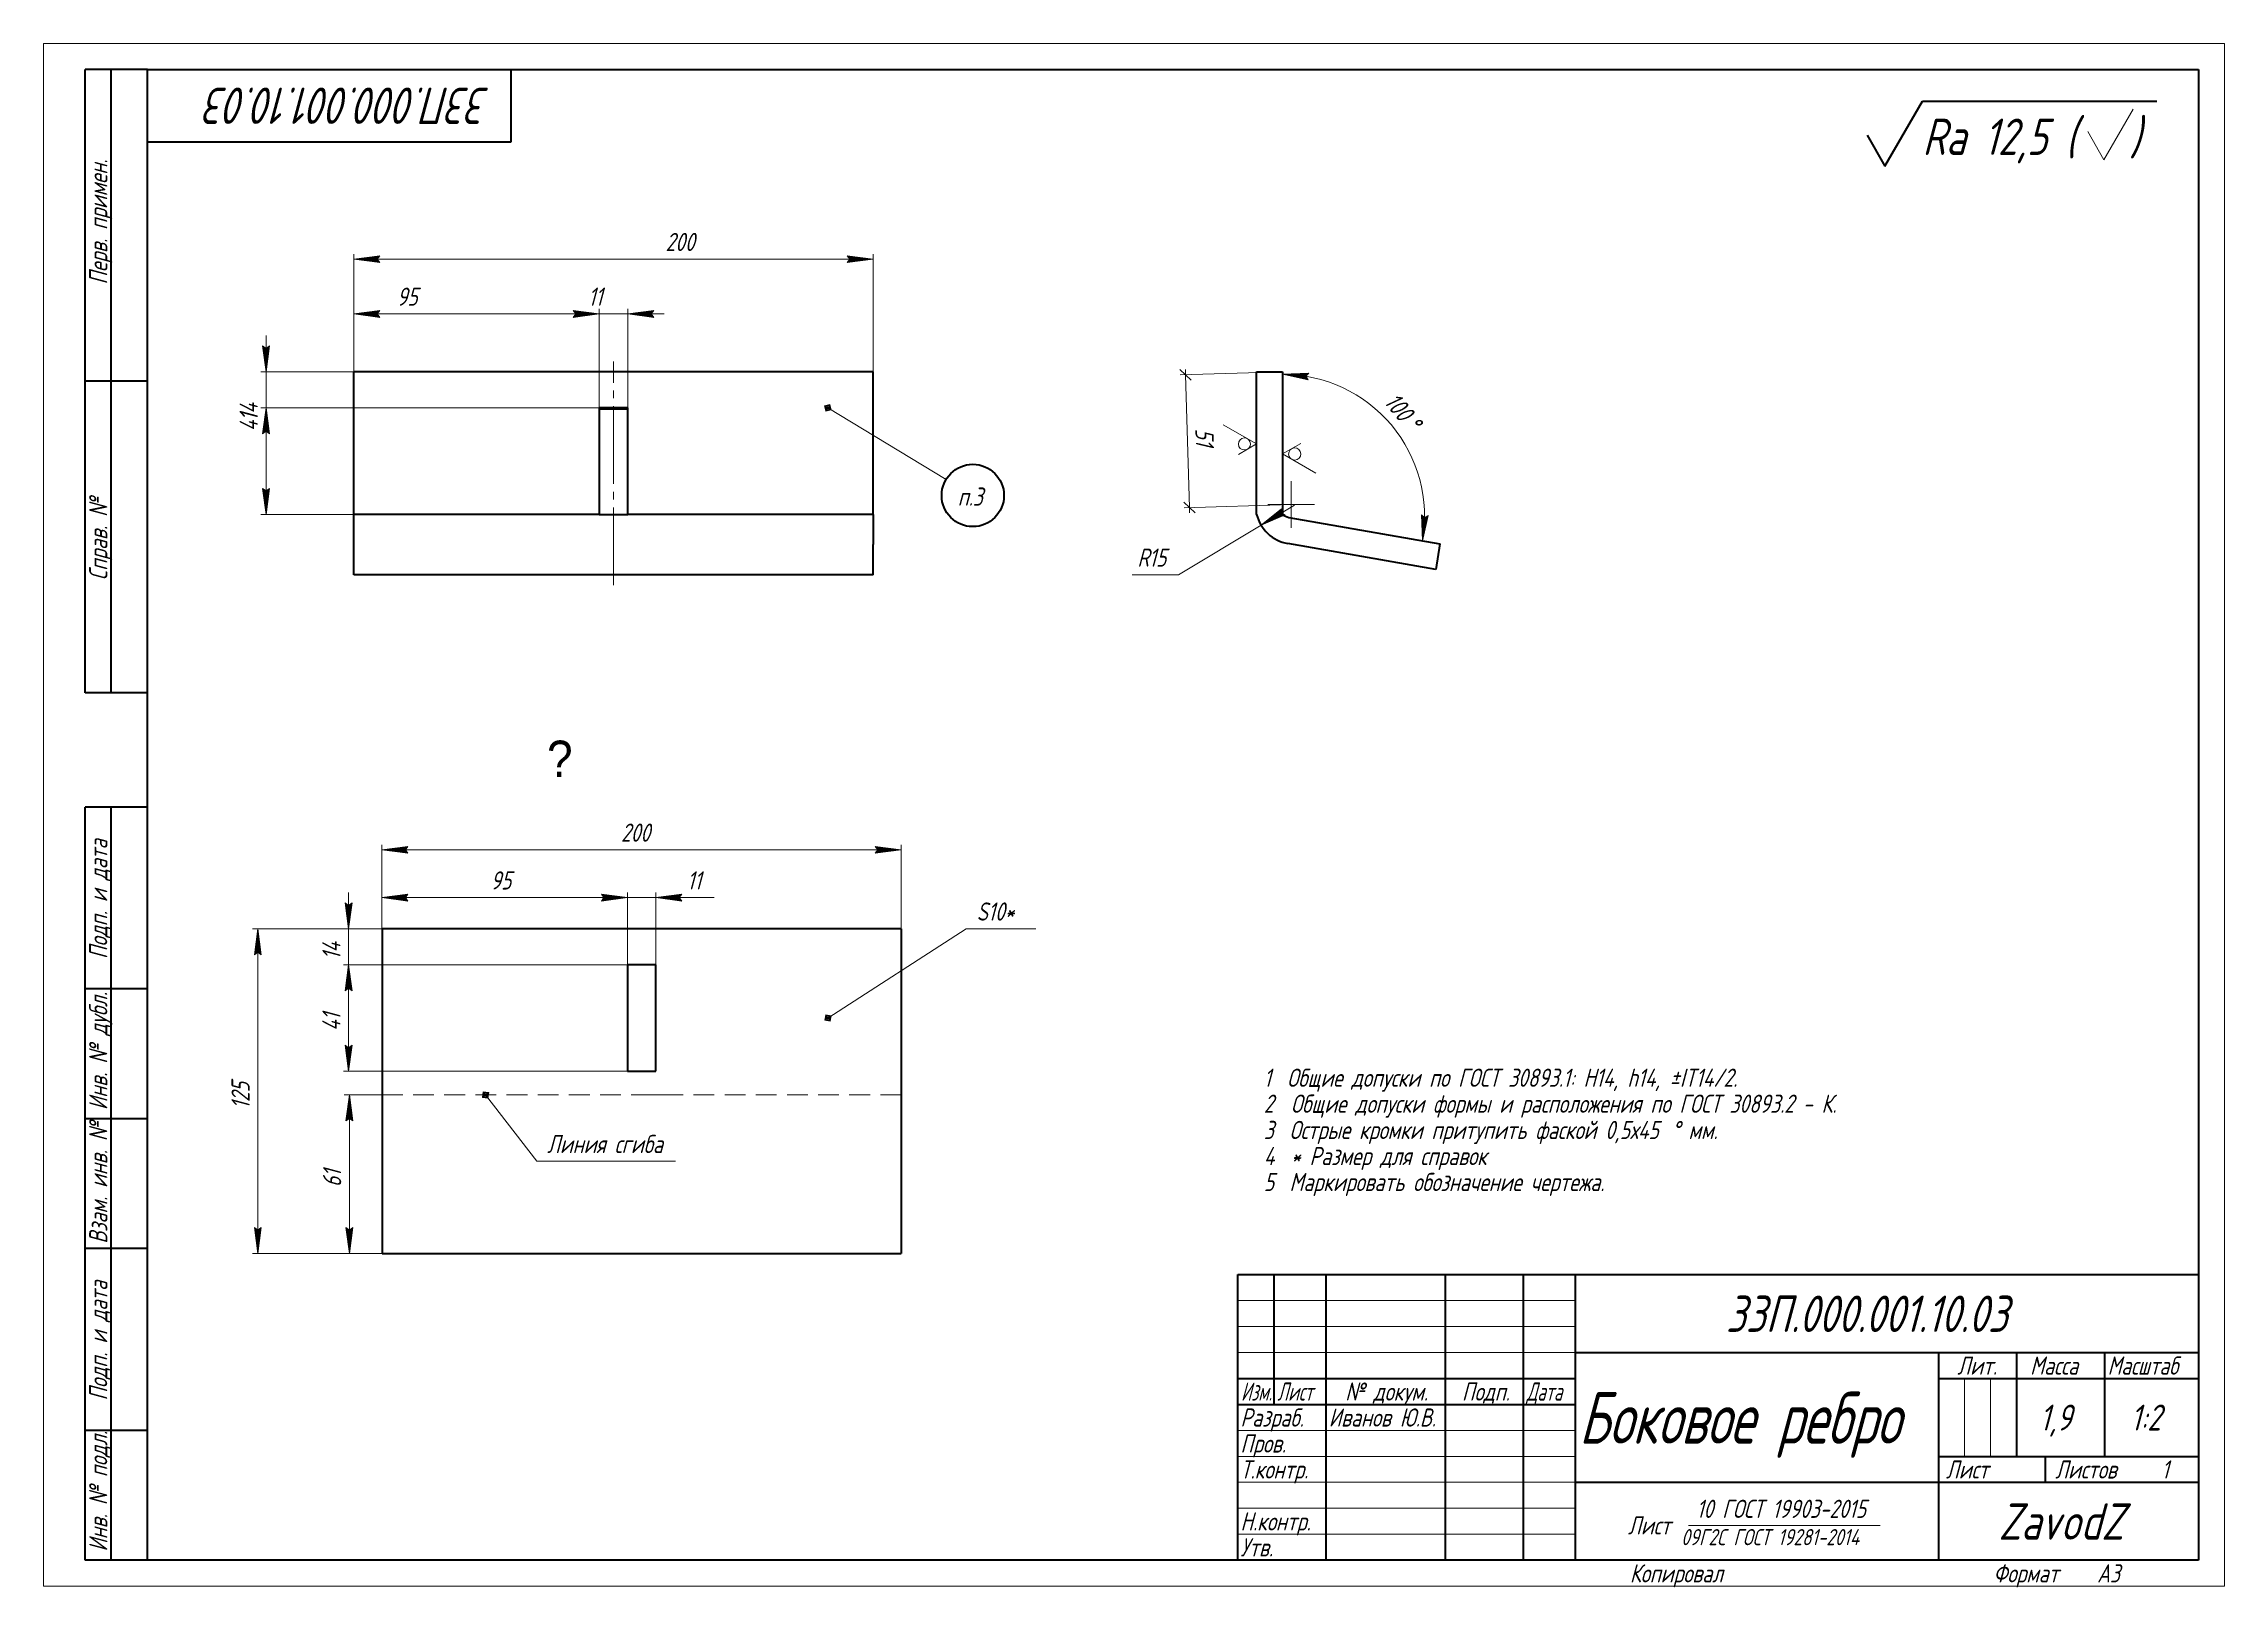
# Model space of a CAD drawing. Header units: millimetres. Extents: x 0 to 420, y 0 to 297.
import ezdxf

# ---------------------------------------------------------------- set-up
doc = ezdxf.new("R2010")
doc.units = ezdxf.units.MM
for name, pattern in [('K5LT_AXLED', [19.5, 15, -1.5, 1.5, -1.5]), ('K5LT_BASIC', [0]), ('K5LT_DASHED', [6, 4, -2]), ('K5LT_THIN', [0])]:
    doc.linetypes.add(name, pattern=pattern)
doc.layers.add('Системный слой', color=7, linetype='Continuous')
doc.styles.add('KDIMTEXTSTYLE', font='GOST_AU.SHX', dxfattribs={"width": 0.96, "oblique": 15, "height": 5})
doc.styles.add('KTEXTSTYLE', font='GOST_AU.SHX', dxfattribs={"width": 0.96, "height": 5})
doc.dimstyles.new('KDIMSTYLE (0.50)', dxfattribs={"dimtxt": 5, "dimasz": 1, "dimexe": 2, "dimexo": 0, "dimgap": 1, "dimtad": 1, "dimlfac": 2, "dimtxsty": 'KDIMTEXTSTYLE', "dimsah": 1, "dimcen": 0, "dimdle": 1, "dimadec": 0, "dimazin": 0, "dimtfac": 0.667, "dimtmove": 0, "dimatfit": 3, "dimfxl": 1, "dimtvp": 1, "dimtolj": 1, "dimtzin": 0, "dimarcsym": 0})

msp = doc.modelspace()

# ---------------------------------------------------------------- texts
at = {"layer": 'Системный слой', "color": 7, "insert": (96.9552, 162.8034), "char_height": 2.5, "attachment_point": 1, "style": 'KTEXTSTYLE'}
msp.add_mtext('\\H3.5;\\W0.965;\\Q15;\\Q0;\\H7.00;{\\W1.000;\uf03f}', dxfattribs=at)

# ---------------------------------------------------------------- blocks, each defined once
blk = doc.blocks.new('D0')
at = {"layer": 'Системный слой'}
blk.add_hatch(color=7, dxfattribs=at).paths.add_polyline_path([(234.47, 204.27), (239.1, 206.28), (238.33, 206.59), (238.42, 207.41)])
at = {"layer": 'Системный слой', "color": 7, "linetype": 'K5LT_THIN', "lineweight": 18}
for p, q in [((240.9, 208.14), (234.47, 204.27)), ((234.47, 204.27), (238.42, 207.41)), ((239.1, 206.28), (234.47, 204.27)), ((238.42, 207.41), (238.33, 206.59)), ((238.33, 206.59), (239.1, 206.28)), ((234.47, 204.27), (218.57, 194.72)), ((218.57, 194.72), (209.65, 194.72))]:
    blk.add_line(p, q, dxfattribs=at)
at = {"layer": 'Системный слой', "color": 7, "char_height": 2.5, "attachment_point": 1, "style": 'KTEXTSTYLE'}
for s, insert in [('\\H3.5;\\W0.965;\\Q15;\\Q15;R', (210.65, 199.79)), ('\\H3.5;\\W0.965;\\Q15;\\Q15;15', (212.87, 199.79))]:
    blk.add_mtext(s, dxfattribs=dict(at, insert=insert))
blk = doc.blocks.new('KDIMARROW_01')
at = {"layer": 'Системный слой'}
blk.add_hatch(color=0, dxfattribs=at).paths.add_polyline_path([(-5, -0.66), (0, 0), (-5, 0.66), (-4.5, 0)])
at = {"layer": 'Системный слой', "color": 0, "linetype": 'K5LT_THIN', "lineweight": 18}
for p, q in [((-4.5, 0), (-5, 0.66)), ((-5, 0.66), (0, 0)), ((0, 0), (-5, -0.66)), ((-5, -0.66), (-4.5, 0)), ((0, 0), (-1, 0))]:
    blk.add_line(p, q, dxfattribs=at)
blk = doc.blocks.new('D1')
at = {"layer": 'Системный слой'}
for points in [[(243.1, 232.97), (243.65, 233.58), (238.62, 233.34), (243.54, 232.27)], [(265.54, 201.25), (266.66, 206.17), (265.95, 205.74), (265.34, 206.29)]]:
    blk.add_hatch(color=7, dxfattribs=at).paths.add_polyline_path(points)
at = {"layer": 'Системный слой', "color": 7, "linetype": 'K5LT_THIN', "lineweight": 18}
for p, q in [((238.62, 233.8), (238.62, 232.34)), ((238.62, 233.34), (243.65, 233.58)), ((243.54, 232.27), (238.62, 233.34)), ((243.65, 233.58), (243.1, 232.97)), ((243.1, 232.97), (243.54, 232.27)), ((265.54, 201.25), (265.34, 206.29)), ((265.34, 206.29), (265.95, 205.74)), ((266.66, 206.17), (265.54, 201.25)), ((265.95, 205.74), (266.66, 206.17)), ((268.9, 200.66), (264.56, 201.43))]:
    blk.add_line(p, q, dxfattribs=at)
blk.add_arc((238.62, 206), 27.34, 350.0084, 90, dxfattribs=at)
at = {"layer": 'Системный слой', "color": 7, "char_height": 2.5, "attachment_point": 1, "rotation": 310.0042, "style": 'KTEXTSTYLE'}
for s, insert in [('\\H3.5;\\W0.965;\\Q15;\\Q15;100', (260.67, 230.17)), ('\\H3.5;\\W0.965;\\Q15;\\Q15;°', (264.48, 225.63))]:
    blk.add_mtext(s, dxfattribs=dict(at, insert=insert))
blk = doc.blocks.new('U0')
at = {"layer": 'Системный слой', "color": 30, "linetype": 'K5LT_AXLED', "lineweight": 18, "true_color": 0xff8000}
for q in [(240.25, 212.75), (235.75, 208.24), (244.75, 208.26), (240.26, 203.75)]:
    blk.add_line((240.25, 208.25), q, dxfattribs=at)
blk = doc.blocks.new('D2')
at = {"layer": 'Системный слой', "color": 7, "linetype": 'K5LT_THIN', "lineweight": 18}
for p, q in [((221.01, 232.22), (218.82, 234.28)), ((238.62, 233.8), (218.92, 233.22)), ((219.91, 233.25), (219.89, 234.25)), ((220.67, 207.67), (219.91, 233.25)), ((219.58, 208.7), (221.76, 206.64)), ((240.25, 208.25), (219.67, 207.64)), ((220.67, 207.67), (220.7, 206.67))]:
    blk.add_line(p, q, dxfattribs=at)
at = {"layer": 'Системный слой', "color": 7, "insert": (225.3, 222.96), "char_height": 2.5, "attachment_point": 1, "rotation": 271.6985, "style": 'KTEXTSTYLE'}
blk.add_mtext('\\H3.5;\\W0.965;\\Q15;\\Q15;51', dxfattribs=at)
blk = doc.blocks.new('KDIMARROW_03')
at = {"layer": 'Системный слой', "color": 0, "linetype": 'K5LT_THIN', "lineweight": 18}
for p, q in [((-1.06, -1.06), (1.06, 1.06)), ((0, 0), (-1, 0)), ((0, 0), (1, 0))]:
    blk.add_line(p, q, dxfattribs=at)
blk = doc.blocks.new('U1')
at = {"layer": 'Системный слой', "color": 7, "linetype": 'K5LT_THIN', "lineweight": 18}
for p, q in [((242.12, 220.01), (238.62, 217.99)), ((238.62, 217.99), (245.02, 214.3))]:
    blk.add_line(p, q, dxfattribs=at)
blk.add_arc((240.95, 217.99), 1.17, 1.698477920340894, 1.698472190762942, dxfattribs=at)
blk = doc.blocks.new('U2')
at = {"layer": 'Системный слой', "color": 7, "linetype": 'K5LT_THIN', "lineweight": 18}
for p, q in [((233.61, 219.93), (227.2, 223.62)), ((230.11, 217.91), (233.61, 219.93))]:
    blk.add_line(p, q, dxfattribs=at)
blk.add_arc((231.27, 219.93), 1.17, 1.698477920340894, 1.698472190762942, dxfattribs=at)
blk = doc.blocks.new('D3')
at = {"layer": 'Системный слой'}
for points in [[(64.75, 254.83), (64.25, 255.49), (64.75, 256.15), (59.75, 255.49)], [(159.75, 255.49), (154.75, 256.15), (155.25, 255.49), (154.75, 254.83)]]:
    blk.add_hatch(color=7, dxfattribs=at).paths.add_polyline_path(points)
at = {"layer": 'Системный слой', "color": 7, "linetype": 'K5LT_THIN', "lineweight": 18}
for p, q in [((59.75, 233.8), (59.75, 256.49)), ((159.75, 233.8), (159.75, 256.49)), ((59.75, 255.49), (64.75, 256.15)), ((64.75, 254.83), (59.75, 255.49)), ((59.75, 255.49), (159.75, 255.49)), ((64.75, 256.15), (64.25, 255.49)), ((64.25, 255.49), (64.75, 254.83)), ((155.25, 255.49), (154.75, 256.15)), ((154.75, 256.15), (159.75, 255.49)), ((159.75, 255.49), (154.75, 254.83)), ((154.75, 254.83), (155.25, 255.49))]:
    blk.add_line(p, q, dxfattribs=at)
at = {"layer": 'Системный слой', "color": 7, "insert": (119.78, 260.56), "char_height": 2.5, "attachment_point": 1, "style": 'KTEXTSTYLE'}
blk.add_mtext('\\H3.5;\\W0.965;\\Q15;\\Q15;200', dxfattribs=at)
blk = doc.blocks.new('D4')
at = {"layer": 'Системный слой'}
for points in [[(64.75, 244.3), (64.25, 244.95), (64.75, 245.61), (59.75, 244.95)], [(107, 244.95), (102, 245.61), (102.5, 244.95), (102, 244.3)]]:
    blk.add_hatch(color=7, dxfattribs=at).paths.add_polyline_path(points)
at = {"layer": 'Системный слой', "color": 7, "linetype": 'K5LT_THIN', "lineweight": 18}
for p, q in [((59.75, 233.8), (59.75, 245.95)), ((59.75, 244.95), (64.75, 245.61)), ((64.75, 244.3), (59.75, 244.95)), ((59.75, 244.95), (107, 244.95)), ((64.75, 245.61), (64.25, 244.95)), ((64.25, 244.95), (64.75, 244.3)), ((102.5, 244.95), (102, 245.61)), ((102, 245.61), (107, 244.95)), ((107, 244.95), (102, 244.3)), ((102, 244.3), (102.5, 244.95)), ((107, 226.71), (107, 245.95))]:
    blk.add_line(p, q, dxfattribs=at)
at = {"layer": 'Системный слой', "color": 7, "insert": (68.03, 250.03), "char_height": 2.5, "attachment_point": 1, "style": 'KTEXTSTYLE'}
blk.add_mtext('\\H3.5;\\W0.965;\\Q15;\\Q15;95', dxfattribs=at)
blk = doc.blocks.new('D5')
at = {"layer": 'Системный слой'}
for points in [[(107, 244.95), (102, 245.61), (102.5, 244.95), (102, 244.3)], [(117, 244.95), (117.5, 245.61), (112.5, 244.95), (117.5, 244.3)]]:
    blk.add_hatch(color=7, dxfattribs=at).paths.add_polyline_path(points)
at = {"layer": 'Системный слой', "color": 7, "linetype": 'K5LT_THIN', "lineweight": 18}
for p, q in [((107, 244.95), (100, 244.95)), ((107, 244.95), (102, 245.61)), ((102, 245.61), (102.5, 244.95)), ((102.5, 244.95), (102, 244.3)), ((102, 244.3), (107, 244.95)), ((107, 226.71), (107, 245.95)), ((107, 244.95), (112.5, 244.95)), ((112.5, 226.71), (112.5, 245.95)), ((117.5, 245.61), (112.5, 244.95)), ((112.5, 244.95), (117.5, 244.3)), ((112.5, 244.95), (119.5, 244.95)), ((117, 244.95), (117.5, 245.61)), ((117.5, 244.3), (117, 244.95))]:
    blk.add_line(p, q, dxfattribs=at)
at = {"layer": 'Системный слой', "color": 7, "insert": (104.88, 250.03), "char_height": 2.5, "attachment_point": 1, "style": 'KTEXTSTYLE'}
blk.add_mtext('\\H3.5;\\W0.965;\\Q15;\\Q15;11', dxfattribs=at)
blk = doc.blocks.new('KDIMARROW_02')
at = {"layer": 'Системный слой'}
blk.add_hatch(color=0, dxfattribs=at).paths.add_polyline_path([(4.5, 0), (5, 0.66), (0, 0), (5, -0.66)])
at = {"layer": 'Системный слой', "color": 0, "linetype": 'K5LT_THIN', "lineweight": 18}
for p, q in [((0, 0), (-1, 0)), ((5, 0.66), (0, 0)), ((0, 0), (5, -0.66)), ((0, 0), (7, 0)), ((4.5, 0), (5, 0.66)), ((5, -0.66), (4.5, 0))]:
    blk.add_line(p, q, dxfattribs=at)
blk = doc.blocks.new('D6')
at = {"layer": 'Системный слой'}
for points in [[(43.49, 221.86), (42.83, 226.86), (42.17, 221.86), (42.83, 222.36)], [(42.83, 206.37), (43.49, 211.37), (42.83, 210.87), (42.17, 211.37)]]:
    blk.add_hatch(color=7, dxfattribs=at).paths.add_polyline_path(points)
at = {"layer": 'Системный слой', "color": 7, "linetype": 'K5LT_THIN', "lineweight": 18}
for p, q in [((107, 226.86), (41.83, 226.86)), ((42.17, 221.86), (42.83, 226.86)), ((42.83, 226.86), (43.49, 221.86)), ((42.83, 226.86), (42.83, 206.37)), ((42.83, 222.36), (42.17, 221.86)), ((43.49, 221.86), (42.83, 222.36)), ((42.83, 206.37), (42.17, 211.37)), ((42.17, 211.37), (42.83, 210.87)), ((42.83, 210.87), (43.49, 211.37)), ((43.49, 211.37), (42.83, 206.37)), ((107, 206.37), (41.83, 206.37))]:
    blk.add_line(p, q, dxfattribs=at)
at = {"layer": 'Системный слой', "color": 7, "insert": (37.76, 222.37), "char_height": 2.5, "attachment_point": 1, "rotation": 90, "style": 'KTEXTSTYLE'}
blk.add_mtext('\\H3.5;\\W0.965;\\Q15;\\Q15;41', dxfattribs=at)
blk = doc.blocks.new('D7')
at = {"layer": 'Системный слой'}
for points in [[(42.83, 233.8), (43.49, 238.8), (42.83, 238.3), (42.17, 238.8)], [(43.49, 221.86), (42.83, 226.86), (42.17, 221.86), (42.83, 222.36)]]:
    blk.add_hatch(color=7, dxfattribs=at).paths.add_polyline_path(points)
at = {"layer": 'Системный слой', "color": 7, "linetype": 'K5LT_THIN', "lineweight": 18}
for p, q in [((42.83, 233.8), (42.83, 240.8)), ((42.83, 238.3), (42.17, 238.8)), ((42.17, 238.8), (42.83, 233.8)), ((42.83, 233.8), (43.49, 238.8)), ((43.49, 238.8), (42.83, 238.3)), ((107, 233.8), (41.83, 233.8)), ((42.83, 226.86), (42.83, 233.8)), ((107, 226.86), (41.83, 226.86)), ((42.83, 226.86), (42.17, 221.86)), ((43.49, 221.86), (42.83, 226.86)), ((42.83, 226.86), (42.83, 219.86)), ((42.17, 221.86), (42.83, 222.36)), ((42.83, 222.36), (43.49, 221.86))]:
    blk.add_line(p, q, dxfattribs=at)
at = {"layer": 'Системный слой', "color": 7, "insert": (37.76, 224.37), "char_height": 2.5, "attachment_point": 1, "rotation": 90, "style": 'KTEXTSTYLE'}
blk.add_mtext('\\H3.5;\\W0.965;\\Q15;\\Q15;14', dxfattribs=at)
blk = doc.blocks.new('U3')
at = {"layer": 'Системный слой'}
h = blk.add_hatch(color=7, dxfattribs=at)
h.paths.add_polyline_path([(151.7, 226.47), (151.45, 227.5), (150.42, 227.25), (150.67, 226.22)])
h.paths.add_polyline_path([(151.49, 226.6), (151.32, 227.29), (150.63, 227.12), (150.8, 226.43)])
h.paths.add_polyline_path([(151.28, 226.73), (151.19, 227.07), (150.85, 226.99), (150.93, 226.65)])
at = {"layer": 'Системный слой', "color": 7, "linetype": 'K5LT_THIN', "lineweight": 18}
for p, q in [((151.45, 227.5), (150.42, 227.25)), ((150.42, 227.25), (150.67, 226.22)), ((151.32, 227.29), (150.63, 227.12)), ((150.63, 227.12), (150.8, 226.43)), ((151.19, 227.07), (150.85, 226.99)), ((150.85, 226.99), (150.93, 226.65)), ((173.82, 213.1), (151.06, 226.86)), ((151.28, 226.73), (151.19, 227.07)), ((151.49, 226.6), (151.32, 227.29)), ((151.7, 226.47), (151.45, 227.5)), ((150.67, 226.22), (151.7, 226.47)), ((150.8, 226.43), (151.49, 226.6)), ((150.93, 226.65), (151.28, 226.73)), ((151.28, 226.73), (151.49, 226.6)), ((151.49, 226.6), (151.7, 226.47))]:
    blk.add_line(p, q, dxfattribs=at)
at = {"layer": 'Системный слой', "color": 150, "linetype": 'K5LT_BASIC', "lineweight": 40, "true_color": 0x0080ff}
blk.add_arc((178.96, 210), 6, 0, 360, dxfattribs=at)
at = {"layer": 'Системный слой', "color": 7, "insert": (176.05, 211.54), "char_height": 2.5, "attachment_point": 1, "style": 'KTEXTSTYLE'}
blk.add_mtext('\\H3.5;\\W0.965;\\Q15;\\Q15;п.3', dxfattribs=at)
blk = doc.blocks.new('D8')
at = {"layer": 'Системный слой'}
for points in [[(70.17, 141.11), (69.67, 141.76), (70.17, 142.42), (65.17, 141.76)], [(165.17, 141.76), (160.17, 142.42), (160.67, 141.76), (160.17, 141.11)]]:
    blk.add_hatch(color=7, dxfattribs=at).paths.add_polyline_path(points)
at = {"layer": 'Системный слой', "color": 7, "linetype": 'K5LT_THIN', "lineweight": 18}
for p, q in [((65.17, 126.58), (65.17, 142.76)), ((65.17, 141.76), (70.17, 142.42)), ((70.17, 141.11), (65.17, 141.76)), ((65.17, 141.76), (165.17, 141.76)), ((70.17, 142.42), (69.67, 141.76)), ((69.67, 141.76), (70.17, 141.11)), ((160.67, 141.76), (160.17, 142.42)), ((160.17, 142.42), (165.17, 141.76)), ((165.17, 141.76), (160.17, 141.11)), ((160.17, 141.11), (160.67, 141.76)), ((165.17, 126.58), (165.17, 142.76))]:
    blk.add_line(p, q, dxfattribs=at)
at = {"layer": 'Системный слой', "color": 7, "insert": (111.2, 146.84), "char_height": 2.5, "attachment_point": 1, "style": 'KTEXTSTYLE'}
blk.add_mtext('\\H3.5;\\W0.965;\\Q15;\\Q15;200', dxfattribs=at)
blk = doc.blocks.new('D9')
at = {"layer": 'Системный слой'}
for points in [[(41.92, 121.58), (41.26, 126.58), (40.6, 121.58), (41.26, 122.08)], [(41.26, 64.08), (41.92, 69.08), (41.26, 68.58), (40.6, 69.08)]]:
    blk.add_hatch(color=7, dxfattribs=at).paths.add_polyline_path(points)
at = {"layer": 'Системный слой', "color": 7, "linetype": 'K5LT_THIN', "lineweight": 18}
for p, q in [((65.17, 126.58), (40.26, 126.58)), ((40.6, 121.58), (41.26, 126.58)), ((41.26, 126.58), (41.92, 121.58)), ((41.26, 126.58), (41.26, 64.08)), ((41.26, 122.08), (40.6, 121.58)), ((41.92, 121.58), (41.26, 122.08)), ((41.26, 64.08), (40.6, 69.08)), ((40.6, 69.08), (41.26, 68.58)), ((41.26, 68.58), (41.92, 69.08)), ((41.92, 69.08), (41.26, 64.08)), ((65.17, 64.08), (40.26, 64.08))]:
    blk.add_line(p, q, dxfattribs=at)
at = {"layer": 'Системный слой', "color": 7, "insert": (36.18, 91.87), "char_height": 2.5, "attachment_point": 1, "rotation": 90, "style": 'KTEXTSTYLE'}
blk.add_mtext('\\H3.5;\\W0.965;\\Q15;\\Q15;125', dxfattribs=at)
blk = doc.blocks.new('D10')
at = {"layer": 'Системный слой'}
for points in [[(70.17, 131.91), (69.67, 132.57), (70.17, 133.23), (65.17, 132.57)], [(112.42, 132.57), (107.42, 133.23), (107.92, 132.57), (107.42, 131.91)]]:
    blk.add_hatch(color=7, dxfattribs=at).paths.add_polyline_path(points)
at = {"layer": 'Системный слой', "color": 7, "linetype": 'K5LT_THIN', "lineweight": 18}
for p, q in [((65.17, 126.58), (65.17, 133.57)), ((65.17, 132.57), (70.17, 133.23)), ((70.17, 131.91), (65.17, 132.57)), ((112.42, 132.57), (65.17, 132.57)), ((70.17, 133.23), (69.67, 132.57)), ((69.67, 132.57), (70.17, 131.91)), ((107.92, 132.57), (107.42, 133.23)), ((107.42, 133.23), (112.42, 132.57)), ((112.42, 132.57), (107.42, 131.91)), ((107.42, 131.91), (107.92, 132.57)), ((112.42, 119.64), (112.42, 133.57))]:
    blk.add_line(p, q, dxfattribs=at)
at = {"layer": 'Системный слой', "color": 7, "insert": (86.08, 137.64), "char_height": 2.5, "attachment_point": 1, "style": 'KTEXTSTYLE'}
blk.add_mtext('\\H3.5;\\W0.965;\\Q15;\\Q15;95', dxfattribs=at)
blk = doc.blocks.new('D11')
at = {"layer": 'Системный слой'}
for points in [[(112.42, 132.57), (107.42, 133.23), (107.92, 132.57), (107.42, 131.91)], [(122.42, 132.57), (122.92, 133.23), (117.92, 132.57), (122.92, 131.91)]]:
    blk.add_hatch(color=7, dxfattribs=at).paths.add_polyline_path(points)
at = {"layer": 'Системный слой', "color": 7, "linetype": 'K5LT_THIN', "lineweight": 18}
for p, q in [((112.42, 132.57), (105.42, 132.57)), ((112.42, 132.57), (107.42, 133.23)), ((107.42, 133.23), (107.92, 132.57)), ((107.92, 132.57), (107.42, 131.91)), ((107.42, 131.91), (112.42, 132.57)), ((112.42, 119.49), (112.42, 133.57)), ((112.42, 132.57), (117.92, 132.57)), ((117.92, 119.64), (117.92, 133.57)), ((122.92, 133.23), (117.92, 132.57)), ((117.92, 132.57), (122.92, 131.91)), ((117.92, 132.57), (124.92, 132.57)), ((117.92, 132.57), (122.92, 132.57)), ((122.42, 132.57), (122.92, 133.23)), ((122.92, 131.91), (122.42, 132.57)), ((122.92, 132.57), (129.16, 132.57))]:
    blk.add_line(p, q, dxfattribs=at)
at = {"layer": 'Системный слой', "color": 7, "insert": (123.92, 137.64), "char_height": 2.5, "attachment_point": 1, "style": 'KTEXTSTYLE'}
blk.add_mtext('\\H3.5;\\W0.965;\\Q15;\\Q15;11', dxfattribs=at)
blk = doc.blocks.new('D12')
at = {"layer": 'Системный слой'}
for points in [[(58.75, 126.58), (59.41, 131.58), (58.75, 131.08), (58.09, 131.58)], [(59.41, 114.64), (58.75, 119.64), (58.09, 114.64), (58.75, 115.14)]]:
    blk.add_hatch(color=7, dxfattribs=at).paths.add_polyline_path(points)
at = {"layer": 'Системный слой', "color": 7, "linetype": 'K5LT_THIN', "lineweight": 18}
for p, q in [((58.75, 131.08), (58.09, 131.58)), ((58.09, 131.58), (58.75, 126.58)), ((58.75, 126.58), (58.75, 133.58)), ((58.75, 126.58), (59.41, 131.58)), ((59.41, 131.58), (58.75, 131.08)), ((115.17, 126.58), (57.75, 126.58)), ((58.75, 119.64), (58.75, 126.58)), ((112.42, 119.64), (57.75, 119.64)), ((58.75, 119.64), (58.09, 114.64)), ((59.41, 114.64), (58.75, 119.64)), ((58.75, 119.64), (58.75, 112.64)), ((58.09, 114.64), (58.75, 115.14)), ((58.75, 115.14), (59.41, 114.64))]:
    blk.add_line(p, q, dxfattribs=at)
at = {"layer": 'Системный слой', "color": 7, "insert": (53.68, 120.62), "char_height": 2.5, "attachment_point": 1, "rotation": 90, "style": 'KTEXTSTYLE'}
blk.add_mtext('\\H3.5;\\W0.965;\\Q15;\\Q15;14', dxfattribs=at)
blk = doc.blocks.new('D13')
at = {"layer": 'Системный слой'}
for points in [[(59.41, 114.64), (58.75, 119.64), (58.09, 114.64), (58.75, 115.14)], [(58.75, 99.15), (59.41, 104.15), (58.75, 103.65), (58.09, 104.15)]]:
    blk.add_hatch(color=7, dxfattribs=at).paths.add_polyline_path(points)
at = {"layer": 'Системный слой', "color": 7, "linetype": 'K5LT_THIN', "lineweight": 18}
for p, q in [((112.42, 119.64), (57.75, 119.64)), ((58.09, 114.64), (58.75, 119.64)), ((58.75, 119.64), (59.41, 114.64)), ((58.75, 119.64), (58.75, 99.15)), ((58.75, 115.14), (58.09, 114.64)), ((59.41, 114.64), (58.75, 115.14)), ((58.75, 99.15), (58.09, 104.15)), ((58.09, 104.15), (58.75, 103.65)), ((58.75, 103.65), (59.41, 104.15)), ((59.41, 104.15), (58.75, 99.15)), ((112.42, 99.15), (57.75, 99.15))]:
    blk.add_line(p, q, dxfattribs=at)
at = {"layer": 'Системный слой', "color": 7, "insert": (53.68, 106.9), "char_height": 2.5, "attachment_point": 1, "rotation": 90, "style": 'KTEXTSTYLE'}
blk.add_mtext('\\H3.5;\\W0.965;\\Q15;\\Q15;41', dxfattribs=at)
blk = doc.blocks.new('D14')
at = {"layer": 'Системный слой'}
for points in [[(59.55, 89.58), (58.89, 94.58), (58.23, 89.58), (58.89, 90.08)], [(58.89, 64.08), (59.55, 69.08), (58.89, 68.58), (58.23, 69.08)]]:
    blk.add_hatch(color=7, dxfattribs=at).paths.add_polyline_path(points)
at = {"layer": 'Системный слой', "color": 7, "linetype": 'K5LT_THIN', "lineweight": 18}
for p, q in [((65.17, 94.58), (57.89, 94.58)), ((58.23, 89.58), (58.89, 94.58)), ((58.89, 94.58), (59.55, 89.58)), ((58.89, 94.58), (58.89, 64.08)), ((58.89, 90.08), (58.23, 89.58)), ((59.55, 89.58), (58.89, 90.08)), ((58.89, 64.08), (58.23, 69.08)), ((58.23, 69.08), (58.89, 68.58)), ((58.89, 68.58), (59.55, 69.08)), ((59.55, 69.08), (58.89, 64.08)), ((65.17, 64.08), (57.89, 64.08))]:
    blk.add_line(p, q, dxfattribs=at)
at = {"layer": 'Системный слой', "color": 7, "insert": (53.82, 76.84), "char_height": 2.5, "attachment_point": 1, "rotation": 90, "style": 'KTEXTSTYLE'}
blk.add_mtext('\\H3.5;\\W0.965;\\Q15;\\Q15;61', dxfattribs=at)
blk = doc.blocks.new('U4')
at = {"layer": 'Системный слой'}
h = blk.add_hatch(color=7, dxfattribs=at)
h.paths.add_polyline_path([(85.58, 93.98), (85.72, 95.04), (84.67, 95.17), (84.53, 94.12)])
h.paths.add_polyline_path([(85.43, 94.18), (85.52, 94.88), (84.82, 94.97), (84.73, 94.27)])
h.paths.add_polyline_path([(85.28, 94.38), (85.32, 94.73), (84.97, 94.78), (84.93, 94.43)])
at = {"layer": 'Системный слой', "color": 7, "linetype": 'K5LT_THIN', "lineweight": 18}
for p, q in [((84.67, 95.17), (84.53, 94.12)), ((84.53, 94.12), (85.58, 93.98)), ((85.72, 95.04), (84.67, 95.17)), ((84.82, 94.97), (84.73, 94.27)), ((84.73, 94.27), (85.43, 94.18)), ((85.52, 94.88), (84.82, 94.97)), ((84.97, 94.78), (84.93, 94.43)), ((84.93, 94.43), (85.28, 94.38)), ((85.32, 94.73), (84.97, 94.78)), ((94.96, 81.82), (85.13, 94.58)), ((85.28, 94.38), (85.32, 94.73)), ((85.28, 94.38), (85.43, 94.18)), ((85.43, 94.18), (85.52, 94.88)), ((85.43, 94.18), (85.58, 93.98)), ((85.58, 93.98), (85.72, 95.04)), ((94.96, 81.82), (121.71, 81.82))]:
    blk.add_line(p, q, dxfattribs=at)
at = {"layer": 'Системный слой', "color": 7, "insert": (96.96, 86.89), "char_height": 2.5, "attachment_point": 1, "style": 'KTEXTSTYLE'}
blk.add_mtext('\\H3.5;\\W0.965;\\Q15;\\Q15;Линия сгиба', dxfattribs=at)
blk = doc.blocks.new('U5')
at = {"layer": 'Системный слой'}
h = blk.add_hatch(color=7, dxfattribs=at)
h.paths.add_polyline_path([(151.47, 108.76), (151.69, 109.8), (150.66, 110.02), (150.43, 108.99)])
h.paths.add_polyline_path([(151.48, 109.66), (151.33, 108.97), (150.64, 109.12), (150.79, 109.81)])
h.paths.add_polyline_path([(151.27, 109.53), (151.2, 109.18), (150.85, 109.26), (150.93, 109.6)])
at = {"layer": 'Системный слой', "color": 7, "linetype": 'K5LT_THIN', "lineweight": 18}
for p, q in [((177.7, 126.58), (151.06, 109.39)), ((177.7, 126.58), (191.12, 126.58)), ((150.66, 110.02), (150.43, 108.99)), ((150.79, 109.81), (150.64, 109.12)), ((151.69, 109.8), (150.66, 110.02)), ((151.48, 109.66), (150.79, 109.81)), ((150.93, 109.6), (150.85, 109.26)), ((150.85, 109.26), (151.2, 109.18)), ((151.27, 109.53), (150.93, 109.6)), ((151.2, 109.18), (151.27, 109.53)), ((151.27, 109.53), (151.48, 109.66)), ((151.33, 108.97), (151.48, 109.66)), ((151.47, 108.76), (151.69, 109.8)), ((151.48, 109.66), (151.69, 109.8)), ((150.43, 108.99), (151.47, 108.76)), ((150.64, 109.12), (151.33, 108.97))]:
    blk.add_line(p, q, dxfattribs=at)
at = {"layer": 'Системный слой', "color": 7, "insert": (179.7, 131.65), "char_height": 2.5, "attachment_point": 1, "style": 'KTEXTSTYLE'}
blk.add_mtext('\\H3.5;\\W0.965;\\Q15;\\Q15;S10*', dxfattribs=at)
blk = doc.blocks.new('U6')
at = {"color": 7, "linetype": 'K5LT_THIN', "lineweight": 18}
for p, q in [((0, 0), (0, 297)), ((0, 297), (420, 297)), ((420, 297), (420, 0)), ((230, 55), (295, 55)), ((230, 50), (295, 50)), ((230, 45), (295, 45)), ((369.96, 25), (369.96, 40)), ((374.98, 25), (374.98, 40)), ((230, 30), (295, 30)), ((230, 25), (295, 25)), ((230, 20), (295, 20)), ((230, 15), (295, 15)), ((230, 10), (295, 10)), ((316.77, 11.72), (353.73, 11.72)), ((420, 0), (0, 0))]:
    blk.add_line(p, q, dxfattribs=at)
at = {"color": 150, "linetype": 'K5LT_BASIC', "lineweight": 40, "true_color": 0x0080ff}
for p, q in [((8, 172), (8, 292)), ((20, 292), (8, 292)), ((13, 172), (13, 292)), ((20, 5), (20, 292)), ((20, 292), (415, 292)), ((90, 292), (90, 278)), ((415, 292), (415, 5)), ((90, 278), (20, 278)), ((20, 232), (8, 232)), ((20, 172), (8, 172)), ((8, 5), (8, 150)), ((20, 150), (8, 150)), ((13, 5), (13, 150)), ((20, 115), (8, 115)), ((20, 90), (8, 90)), ((20, 65), (8, 65)), ((230, 60), (415, 60)), ((230, 5), (230, 60)), ((237, 35), (237, 60)), ((247, 5), (247, 60)), ((270, 5), (270, 60)), ((285, 5), (285, 60)), ((295, 5), (295, 60)), ((295, 45), (415, 45)), ((365, 5), (365, 45)), ((380, 25), (380, 45)), ((397, 25), (397, 45)), ((230, 40), (295, 40)), ((365, 40), (380, 40)), ((380, 40), (415, 40)), ((230, 35), (295, 35)), ((20, 30), (8, 30)), ((365, 25), (415, 25)), ((385.57, 20), (385.57, 25)), ((295, 20), (365, 20)), ((365, 20), (415, 20)), ((20, 5), (8, 5)), ((415, 5), (20, 5))]:
    blk.add_line(p, q, dxfattribs=at)
at = {"color": 7, "char_height": 2.5, "attachment_point": 1, "style": 'KTEXTSTYLE'}
for s, insert, rotation in [('\\H3.5;\\W0.965;\\Q15;\\Q15;\\H7.00;ЗЗП.000.001.10.03', (86, 281.55), 180), ('\\H3.5;\\W0.965;\\Q15;\\Q15;Перв. примен.', (8.77, 250.61), 90), ('\\H3.5;\\W0.965;\\Q15;\\Q15;Справ. №', (8.77, 193.68), 90), ('\\H3.5;\\W0.965;\\Q15;\\Q15;Подп. и дата', (8.77, 120.75), 90), ('\\H3.5;\\W0.965;\\Q15;\\Q15;Инв. № дубл.', (8.77, 91.67), 90), ('\\H3.5;\\W0.965;\\Q15;\\Q15;Взам. инв. №', (8.77, 65.94), 90), ('\\H3.5;\\W0.965;\\Q15;\\Q15;Подп. и дата', (8.77, 35.75), 90), ('\\H3.5;\\W0.965;\\Q15;\\Q15;Инв. № подл.', (8.77, 6.67), 90)]:
    blk.add_mtext(s, dxfattribs=dict(at, insert=insert, rotation=rotation))
for s, insert in [('\\H3.5;\\W0.965;\\Q15;\\Q15;\\H7.00;ЗЗП.000.001.10.03', (324, 55.95)), ('\\H3.5;\\W0.965;\\Q15;\\Q15;Лит.', (368.56, 44.23)), ('\\H3.5;\\W0.965;\\Q15;\\Q15;Масса', (382.58, 44.23)), ('\\H3.5;\\W0.965;\\Q15;\\Q15;\\W0.941;Масштаб', (397.52, 44.23)), ('\\H3.5;\\W0.965;\\Q15;\\Q15;\\W0.797;Изм.', (230.61, 39.23)), ('\\H3.5;\\W0.965;\\Q15;\\Q15;\\W0.807;Лист', (237.6, 39.23)), ('\\H3.5;\\W0.965;\\Q15;\\Q15;№ докум.', (250.67, 39.23)), ('\\H3.5;\\W0.965;\\Q15;\\Q15;Подп.', (273.15, 39.23)), ('\\H3.5;\\W0.965;\\Q15;\\Q15;\\W0.807;Дата', (285.6, 39.23)), ('\\H3.5;\\W0.965;\\Q15;\\Q15;Разраб.', (230.5, 34.23)), ('\\H3.5;\\W0.965;\\Q15;\\Q15;Иванов Ю.В.', (247.5, 34.23)), ('\\H3.5;\\W0.965;\\Q15;\\Q15;\\W0.876;\\H10.00;Боковое ребро', (295.67, 37.43)), ('\\H3.5;\\W0.965;\\Q15;\\Q15;\\H5.00;1,9', (384.42, 34.97)), ('\\H3.5;\\W0.965;\\Q15;\\Q15;\\H5.00;1:2', (401.92, 34.97)), ('\\H3.5;\\W0.965;\\Q15;\\Q15;Пров.', (230.5, 29.23)), ('\\H3.5;\\W0.965;\\Q15;\\Q15;Т.контр.', (230.5, 24.23)), ('\\H3.5;\\W0.965;\\Q15;\\Q15;Лист', (366.36, 24.23)), ('\\H3.5;\\W0.965;\\Q15;\\Q15;Листов', (387.41, 24.23)), ('\\H3.5;\\W0.965;\\Q15;\\Q15;1', (407.91, 24.23)), ('\\H3.5;\\W0.965;\\Q15;\\Q15;Н.контр.', (230.5, 14.23)), ('\\H3.5;\\W0.965;\\Q15;\\Q15;Лист ', (305.14, 13.47)), ('\\H3.5;\\W0.965;\\Q15;\\Q15;10 ГОСТ 19903-2015', (318.31, 16.65)), ('\\H3.5;\\W0.965;\\Q15;\\Q15;\\H7.00;ZavodZ', (376.5, 15.95)), ('\\H3.5;\\W0.965;\\Q15;\\Q15;Утв.', (230.5, 9.23)), ('\\H3.5;\\W0.965;\\Q15;\\Q15;\\H3.11;09Г2С ГОСТ 19281-2014', (315.38, 11)), ('\\H3.5;\\W0.965;\\Q15;\\Q15;Копировал', (305.5, 4.23)), ('\\H3.5;\\W0.965;\\Q15;\\Q15;Формат', (375.5, 4.23)), ('\\H3.5;\\W0.965;\\Q15;\\Q15;A3', (395.5, 4.23))]:
    blk.add_mtext(s, dxfattribs=dict(at, insert=insert))
blk = doc.blocks.new('U7')
at = {"color": 7, "char_height": 2.5, "attachment_point": 1, "style": 'KTEXTSTYLE'}
for s, insert in [('\\H3.5;\\W0.965;\\Q15;\\Q15;1', (235, 99.65)), ('\\H3.5;\\W0.965;\\Q15;\\Q15;Общие допуски по ГОСТ 30893.1: H14, h14, ', (239.48, 99.65)), ('\\H3.5;\\W0.965;\\Q15;\\Q15;±', (313.19, 99.65)), ('\\H3.5;\\W0.965;\\Q15;\\Q15;IT14/2.', (315.14, 99.65)), ('\\H3.5;\\W0.965;\\Q15;\\Q15;2', (235, 94.65)), ('\\H3.5;\\W0.965;\\Q15;\\Q15;Общие допуски формы и расположения по ГОСТ 30893.2 - К.', (240.22, 94.65)), ('\\H3.5;\\W0.965;\\Q15;\\Q15;3', (235, 89.59)), ('\\H3.5;\\W0.965;\\Q15;\\Q15;Острые кромки притупить фаской 0,5х45', (239.94, 89.59)), ('\\H3.5;\\W0.965;\\Q15;\\Q15;°', (313.56, 89.59)), ('\\H3.5;\\W0.965;\\Q15;\\Q15; мм.', (315.05, 89.59)), ('\\H3.5;\\W0.965;\\Q15;\\Q15;4', (235, 84.57)), ('\\H3.5;\\W0.965;\\Q15;\\Q15;* Размер для справок', (240.22, 84.57)), ('\\H3.5;\\W0.965;\\Q15;\\Q15;5', (235, 79.57)), ('\\H3.5;\\W0.965;\\Q15;\\Q15;Маркировать обозначение чертежа.', (239.94, 79.57))]:
    blk.add_mtext(s, dxfattribs=dict(at, insert=insert))
blk = doc.blocks.new('U8')
at = {"color": 150, "linetype": 'K5LT_BASIC', "lineweight": 40, "true_color": 0x0080ff}
for p, q in [((354.63, 273.42), (361.84, 285.91)), ((361.84, 285.91), (407, 285.91)), ((351.19, 279.37), (354.63, 273.42))]:
    blk.add_line(p, q, dxfattribs=at)
at = {"color": 7, "linetype": 'K5LT_THIN', "lineweight": 18}
for p, q in [((396.77, 274.61), (402.45, 284.41)), ((393.67, 280.05), (396.77, 274.61))]:
    blk.add_line(p, q, dxfattribs=at)
at = {"color": 7, "char_height": 2.5, "attachment_point": 1, "style": 'KTEXTSTYLE'}
for s, insert in [('\\H3.5;\\W0.965;\\Q15;\\Q15;\\H7.00;Ra 12,5 (', (361.84, 282.57)), ('\\H3.5;\\W0.965;\\Q15;\\Q15;\\H7.00;)', (401.75, 282.57))]:
    blk.add_mtext(s, dxfattribs=dict(at, insert=insert))

# ---------------------------------------------------------------- dimensions: what is measured, and where the dimension line sits
at = {"layer": 'Системный слой', "color": 7}
for base, p1, p2, override, picture, middle in [((59.75, 255.4891), (159.75, 233.8009), (59.75, 233.8009), {"dimexo": 0, "dimpost": '\\H3.5;\\W0.965;\\Q15;<>', "dimblk1": 'KDIMARROW_01', "dimblk2": 'KDIMARROW_01', "dimse1": 0, "dimse2": 0, "dimclrt": 7, "dimtol": 1, "dimtp": 0, "dimtm": 0, "dimtdec": 5, "dimtolj": 1}, 'D3', (123.75, 255.4891)), ((59.75, 244.9538), (107, 226.7148), (59.75, 233.8009), {"dimexo": 0, "dimpost": '\\H3.5;\\W0.965;\\Q15;\\Q15;\\H3.5;\\W0.965;\\Q15;<>\\H3.5;\\W0.965;\\Q15;\\Q15;', "dimblk1": 'KDIMARROW_01', "dimblk2": 'KDIMARROW_01', "dimse1": 0, "dimse2": 0, "dimclrt": 7, "dimtol": 1, "dimtp": 0, "dimtm": 0, "dimtdec": 5, "dimtolj": 1}, 'D4', (70.75, 244.9538)), ((107, 244.9538), (112.5, 226.7148), (107, 226.7148), {"dimexo": 0, "dimpost": '\\H3.5;\\W0.965;\\Q15;\\Q15;\\H3.5;\\W0.965;\\Q15;<>\\H3.5;\\W0.965;\\Q15;\\Q15;', "dimblk1": 'KDIMARROW_02', "dimblk2": 'KDIMARROW_02', "dimse1": 0, "dimse2": 0, "dimclrt": 7, "dimtol": 1, "dimtp": 0, "dimtm": 0, "dimtdec": 5, "dimtolj": 1}, 'D5', (107, 244.9538)), ((65.1746, 141.7633), (165.1746, 126.5779), (65.1746, 126.5779), {"dimexo": 0, "dimpost": '\\H3.5;\\W0.965;\\Q15;\\Q15;\\H3.5;\\W0.965;\\Q15;<>\\H3.5;\\W0.965;\\Q15;\\Q15;', "dimblk1": 'KDIMARROW_01', "dimblk2": 'KDIMARROW_01', "dimse1": 0, "dimse2": 0, "dimclrt": 7, "dimtol": 1, "dimtp": 0, "dimtm": 0, "dimtdec": 5, "dimtolj": 1}, 'D8', (115.1746, 141.7633)), ((112.4246, 132.5696), (65.1746, 126.5779), (112.4246, 119.6376), {"dimexo": 0, "dimpost": '\\H3.5;\\W0.965;\\Q15;\\Q15;\\H3.5;\\W0.965;\\Q15;<>\\H3.5;\\W0.965;\\Q15;\\Q15;', "dimblk1": 'KDIMARROW_01', "dimblk2": 'KDIMARROW_01', "dimse1": 0, "dimse2": 0, "dimclrt": 7, "dimtol": 1, "dimtp": 0, "dimtm": 0, "dimtdec": 5, "dimtolj": 1}, 'D10', (88.7996, 132.5696)), ((112.4246, 132.5696), (117.9246, 119.6376), (112.4246, 119.4919), {"dimexo": 0, "dimpost": '\\H3.5;\\W0.965;\\Q15;\\Q15;\\H3.5;\\W0.965;\\Q15;<>\\H3.5;\\W0.965;\\Q15;\\Q15;', "dimblk1": 'KDIMARROW_02', "dimblk2": 'KDIMARROW_02', "dimse1": 0, "dimse2": 0, "dimclrt": 7, "dimtol": 1, "dimtp": 0, "dimtm": 0, "dimtdec": 5, "dimtolj": 1}, 'D11', (126.0432, 132.5696))]:
    dim = msp.add_linear_dim(base=base, p1=p1, p2=p2, dimstyle='KDIMSTYLE (0.50)', override=override, dxfattribs=at)
    dim.commit()
    dim.dimension.update_dxf_attribs({"geometry": picture, "text_midpoint": middle, "dimtype": 160})
for base, p1, p2, angle, override, picture, middle in [((42.832, 226.8605), (107, 233.8009), (107, 226.8605), 90, {"dimexo": 0, "dimpost": '\\H3.5;\\W0.965;\\Q15;\\Q15;\\H3.5;\\W0.965;\\Q15;<>\\H3.5;\\W0.965;\\Q15;\\Q15;', "dimblk1": 'KDIMARROW_02', "dimblk2": 'KDIMARROW_02', "dimse1": 0, "dimse2": 0, "dimclrt": 7, "dimtol": 1, "dimtp": 0, "dimtm": 0, "dimtdec": 5, "dimtolj": 1}, 'D7', (42.832, 226.8605)), ((220.6733, 207.6674), (238.6155, 233.8039), (240.2547, 208.248), 91.698478, {"dimexo": 0, "dimpost": '\\H3.5;\\W0.965;\\Q15;<>', "dimblk1": 'KDIMARROW_03', "dimblk2": 'KDIMARROW_03', "dimse1": 0, "dimse2": 0, "dimclrt": 7, "dimtol": 1, "dimtp": 0, "dimtm": 0, "dimtdec": 5, "dimtolj": 1}, 'D2', (220.294, 220.4584)), ((42.832, 226.8605), (107, 206.3692), (107, 226.8605), 90, {"dimexo": 0, "dimpost": '\\H3.5;\\W0.965;\\Q15;\\Q15;\\H3.5;\\W0.965;\\Q15;<>\\H3.5;\\W0.965;\\Q15;\\Q15;', "dimblk1": 'KDIMARROW_01', "dimblk2": 'KDIMARROW_01', "dimse1": 0, "dimse2": 0, "dimclrt": 7, "dimtol": 1, "dimtp": 0, "dimtm": 0, "dimtdec": 5, "dimtolj": 1}, 'D6', (42.832, 224.8605)), ((58.75, 119.6376), (115.1746, 126.5779), (112.4246, 119.6376), 90, {"dimexo": 0, "dimpost": '\\H3.5;\\W0.965;\\Q15;\\Q15;\\H3.5;\\W0.965;\\Q15;<>\\H3.5;\\W0.965;\\Q15;\\Q15;', "dimblk1": 'KDIMARROW_02', "dimblk2": 'KDIMARROW_02', "dimse1": 0, "dimse2": 0, "dimclrt": 7, "dimtol": 1, "dimtp": 0, "dimtm": 0, "dimtdec": 5, "dimtolj": 1}, 'D12', (58.75, 123.1078)), ((41.2578, 126.5779), (65.1746, 64.0779), (65.1746, 126.5779), 90, {"dimexo": 0, "dimpost": '\\H3.5;\\W0.965;\\Q15;<>', "dimblk1": 'KDIMARROW_01', "dimblk2": 'KDIMARROW_01', "dimse1": 0, "dimse2": 0, "dimclrt": 7, "dimtol": 1, "dimtp": 0, "dimtm": 0, "dimtdec": 5, "dimtolj": 1}, 'D9', (41.2578, 95.3279)), ((58.75, 119.6376), (112.4246, 99.1462), (112.4246, 119.6376), 90, {"dimexo": 0, "dimpost": '\\H3.5;\\W0.965;\\Q15;\\Q15;\\H3.5;\\W0.965;\\Q15;<>\\H3.5;\\W0.965;\\Q15;\\Q15;', "dimblk1": 'KDIMARROW_01', "dimblk2": 'KDIMARROW_01', "dimse1": 0, "dimse2": 0, "dimclrt": 7, "dimtol": 1, "dimtp": 0, "dimtm": 0, "dimtdec": 5, "dimtolj": 1}, 'D13', (58.75, 109.3919)), ((58.891, 94.5779), (65.1746, 64.0779), (65.1746, 94.5779), 90, {"dimexo": 0, "dimpost": '\\H3.5;\\W0.965;\\Q15;\\Q15;\\H3.5;\\W0.965;\\Q15;<>\\H3.5;\\W0.965;\\Q15;\\Q15;', "dimblk1": 'KDIMARROW_01', "dimblk2": 'KDIMARROW_01', "dimse1": 0, "dimse2": 0, "dimclrt": 7, "dimtol": 1, "dimtp": 0, "dimtm": 0, "dimtdec": 5, "dimtolj": 1}, 'D14', (58.891, 79.3279))]:
    dim = msp.add_linear_dim(base=base, p1=p1, p2=p2, angle=angle, dimstyle='KDIMSTYLE (0.50)', override=override, dxfattribs=at)
    dim.commit()
    dim.dimension.update_dxf_attribs({"geometry": picture, "text_midpoint": middle, "dimtype": 160})
dim = msp.add_angular_dim_2l(base=(238.8889, 233.3372), line1=((238.6155, 205.9983), (238.6155, 233.8039)), line2=((238.6155, 205.9983), (268.9003, 200.6629)), text='\\H3.5;\\W0.965;\\Q15;\\H3.5;\\W0.965;\\Q15;\\Q15;100\\Q15;°\\Q15;', dimstyle='KDIMSTYLE (0.50)', override={"dimblk1": 'KDIMARROW_01', "dimblk2": 'KDIMARROW_01', "dimclrt": 7, "dimtolj": 1}, dxfattribs=at)
dim.commit()
dim.dimension.update_dxf_attribs({"geometry": 'D1', "text_midpoint": (259.5581, 223.5738), "dimtype": 162})
dim = msp.add_radius_dim(center=(240.9017, 208.135), mpoint=(234.4732, 204.272), dimstyle='KDIMSTYLE (0.50)', override={"dimtih": 1, "dimtoh": 1, "dimpost": '\\H3.5;\\W0.965;\\Q15;<>', "dimblk2": 'KDIMARROW_01', "dimclrt": 7, "dimtol": 1, "dimtp": 1, "dimtm": 0, "dimtdec": 5, "dimtmove": 1, "dimtolj": 1}, dxfattribs=at)
dim.commit()
dim.dimension.update_dxf_attribs({"geometry": 'D0', "text_midpoint": (217.5707, 194.7157), "dimtype": 164})

# ---------------------------------------------------------------- linework, layer by layer
at = {"layer": 'Системный слой', "color": 30, "linetype": 'K5LT_AXLED', "lineweight": 18, "true_color": 0xff8000}
for p, q in [((109.75, 192.7157), (109.75, 235.8009)), ((159.75, 204.3692), (159.75, 235.8009))]:
    msp.add_line(p, q, dxfattribs=at)
at = {"layer": 'Системный слой', "color": 150, "linetype": 'K5LT_BASIC', "lineweight": 40, "true_color": 0x0080ff}
for p, q in [((59.75, 206.3692), (59.75, 233.8009)), ((159.75, 233.8009), (59.75, 233.8009)), ((159.75, 206.3692), (159.75, 233.8009)), ((233.5998, 233.8009), (238.6155, 233.8039)), ((233.6154, 206.3576), (233.5998, 233.8009)), ((238.6155, 233.8039), (238.6155, 206.3604)), ((107, 226.8605), (107, 206.3692)), ((112.5, 226.8605), (107, 226.8605)), ((112.5, 206.3692), (112.5, 226.8605)), ((107, 226.7148), (112.5, 226.7148)), ((107, 206.3692), (59.75, 206.3692)), ((59.75, 200.5855), (59.75, 206.3692)), ((107, 206.3692), (112.5, 206.3692)), ((159.75, 206.3692), (112.5, 206.3692)), ((159.75, 206.3692), (159.75, 200.5855)), ((239.821, 205.786), (268.9003, 200.6629)), ((59.75, 194.7157), (59.75, 200.5855)), ((159.75, 194.7157), (159.75, 200.5855)), ((268.1306, 195.7225), (239.6005, 200.7488)), ((268.9003, 200.6629), (268.1306, 195.7225)), ((159.75, 194.7157), (59.75, 194.7157)), ((165.1746, 126.5779), (65.1746, 126.5779)), ((65.1746, 126.5779), (65.1746, 64.0779)), ((165.1746, 126.5779), (165.1746, 64.0779)), ((112.4246, 119.6376), (112.4246, 99.1462)), ((117.9246, 119.6376), (112.4246, 119.6376)), ((117.9246, 99.1462), (117.9246, 119.6376)), ((112.4246, 99.1462), (117.9246, 99.1462)), ((65.1746, 64.0779), (165.1746, 64.0779))]:
    msp.add_line(p, q, dxfattribs=at)
at = {"layer": 'Системный слой', "color": 7, "linetype": 'K5LT_DASHED', "lineweight": 18}
msp.add_line((165.1746, 94.5779), (65.1746, 94.5779), dxfattribs=at)
at = {"layer": 'Системный слой', "color": 7, "linetype": 'K5LT_THIN', "lineweight": 18}
msp.add_line((119.3806, 94.5779), (115.1746, 94.5779), dxfattribs=at)
at = {"layer": 'Системный слой', "color": 150, "linetype": 'K5LT_BASIC', "lineweight": 40, "true_color": 0x0080ff}
for centre, radius, start in [((240.9017, 208.135), 7.5, 193.709098), ((240.2547, 208.248), 2.5, 229.028531)]:
    msp.add_arc(centre, radius, start, 260.008442, dxfattribs=at)

# ---------------------------------------------------------------- block references
for name in ['U6', 'U8', 'U7']:
    msp.add_blockref(name, (0, 0))
at = {"layer": 'Системный слой'}
for name in ['U3', 'U2', 'U1', 'U0', 'U5', 'U4']:
    msp.add_blockref(name, (0, 0), dxfattribs=at)

msp.set_redraw_order([(e.dxf.handle, doc.entitydb.next_handle()) for e in msp.query("TEXT MTEXT ATTDEF DIMENSION ARC_DIMENSION")])  # texts and dimensions are drawn at this point

doc.saveas('drawing.dxf')
